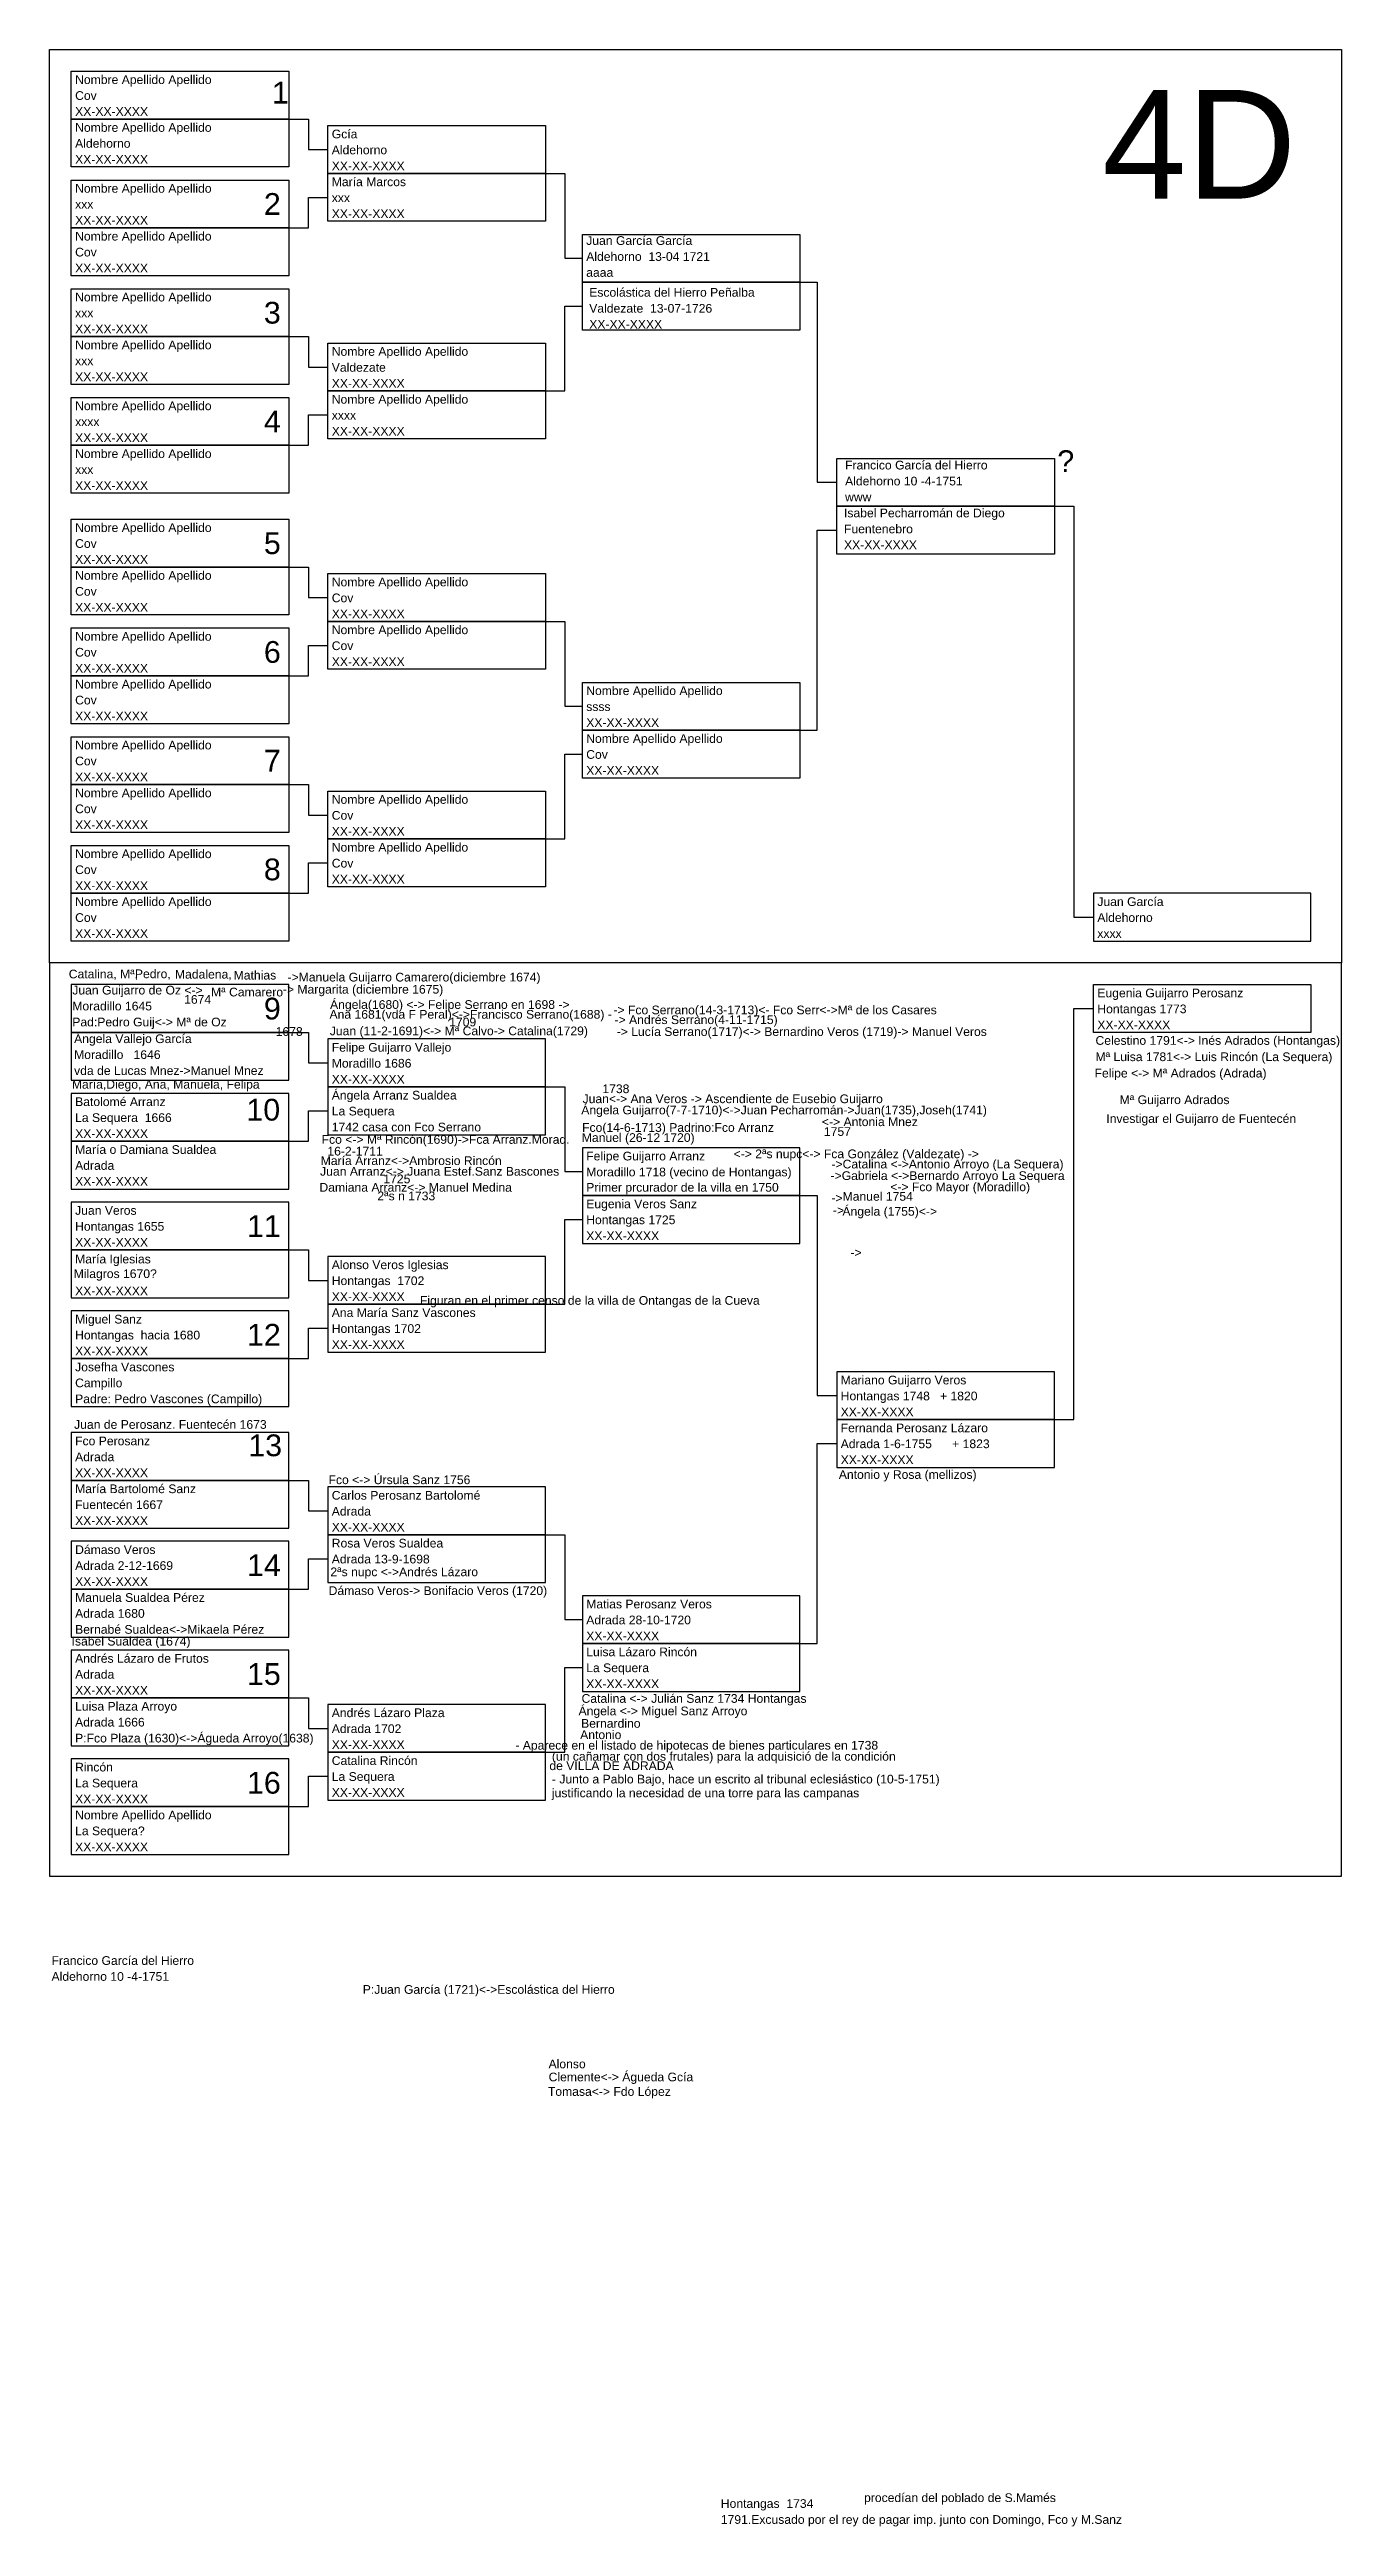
# Model space of a CAD drawing. Header units: millimetres. Extents: x -16844 to 23151, y -8543 to 4892.
# Drawn here: x -1315 to -1018, y -1650 to -1080 of the extents above; entities that cross this region are included whole.
import ezdxf
from ezdxf.enums import TextEntityAlignment as Align

# ---------------------------------------------------------------- set-up
doc = ezdxf.new("R2010")
doc.units = ezdxf.units.MM
doc.layers.add('Sanz', color=230, linetype='Continuous')
doc.styles.add('Arial', font='arial.ttf', dxfattribs={"height": 0.01})

msp = doc.modelspace()

# ---------------------------------------------------------------- texts
at = {"style": 'Arial'}
for s, p in [('1', (-1260.43, -1092.41)), ('2', (-1262.27, -1118.01)), ('3', (-1262.27, -1143.01)), ('4', (-1262.27, -1168.01)), ('?', (-1079.86, -1177.14)), ('5', (-1262.27, -1196.01)), ('6', (-1262.27, -1221.01)), ('7', (-1262.27, -1246.01)), ('8', (-1262.27, -1271.01)), ('9', (-1262.27, -1303.01)), ('10', (-1262.41, -1326.26)), ('11', (-1262.27, -1353.01)), ('12', (-1262.27, -1378.01)), ('13', (-1261.97, -1403.43)), ('14', (-1262.27, -1431.01)), ('15', (-1262.27, -1456.01)), ('16', (-1262.27, -1481.01))]:
    msp.add_text(s, height=5, dxfattribs=at).set_placement(p, align=Align.RIGHT)
at = {"layer": 'Sanz', "style": 'Arial'}
msp.add_text('4D', height=25, dxfattribs=at).set_placement((-1028.81, -1114.28), align=Align.RIGHT)

# ---------------------------------------------------------------- blocks, each defined once
blk = doc.blocks.new('Hoja superior')
for points in [[(0, 210), (297, 210), (297, 0), (0, 0)], [(5, 205), (55, 205), (55, 194), (5, 194)], [(5, 194), (55, 194), (55, 183), (5, 183)], [(64, 192.5), (114, 192.5), (114, 181.5), (64, 181.5)], [(5, 180), (55, 180), (55, 169), (5, 169)], [(64, 181.5), (114, 181.5), (114, 170.5), (64, 170.5)], [(5, 169), (55, 169), (55, 158), (5, 158)], [(122.5, 167.5), (172.5, 167.5), (172.5, 156.5), (122.5, 156.5)], [(5, 155), (55, 155), (55, 144), (5, 144)], [(122.5, 156.5), (172.5, 156.5), (172.5, 145.5), (122.5, 145.5)], [(5, 144), (55, 144), (55, 133), (5, 133)], [(64, 142.5), (114, 142.5), (114, 131.5), (64, 131.5)], [(64, 131.5), (114, 131.5), (114, 120.5), (64, 120.5)], [(5, 130), (55, 130), (55, 119), (5, 119)], [(5, 119), (55, 119), (55, 108), (5, 108)], [(181, 116), (231, 116), (231, 105), (181, 105)], [(181, 105), (231, 105), (231, 94), (181, 94)], [(5, 102), (55, 102), (55, 91), (5, 91)], [(5, 91), (55, 91), (55, 80), (5, 80)], [(64, 89.5), (114, 89.5), (114, 78.5), (64, 78.5)], [(5, 77), (55, 77), (55, 66), (5, 66)], [(64, 78.5), (114, 78.5), (114, 67.5), (64, 67.5)], [(5, 66), (55, 66), (55, 55), (5, 55)], [(122.5, 64.5), (172.5, 64.5), (172.5, 53.5), (122.5, 53.5)], [(5, 52), (55, 52), (55, 41), (5, 41)], [(122.5, 53.5), (172.5, 53.5), (172.5, 42.5), (122.5, 42.5)], [(5, 41), (55, 41), (55, 30), (5, 30)], [(64, 39.5), (114, 39.5), (114, 28.5), (64, 28.5)], [(64, 28.5), (114, 28.5), (114, 17.5), (64, 17.5)], [(5, 27), (55, 27), (55, 16), (5, 16)], [(5, 16), (55, 16), (55, 5), (5, 5)], [(240, 5), (290, 5), (290, 16), (240, 16)]]:
    blk.add_lwpolyline(points, close=True)
for points in [[(55, 194), (59.5, 194), (59.5, 187), (64, 187)], [(114, 181.5), (118.5, 181.5), (118.5, 162), (122.5, 162)], [(55, 169), (59.5, 169), (59.5, 176), (64, 176)], [(172.5, 156.5), (176.5, 156.5), (176.5, 110.5), (181, 110.5)], [(114, 131.5), (118.5, 131.5), (118.5, 151), (122.5, 151)], [(55, 144), (59.5, 144), (59.5, 137), (64, 137)], [(55, 119), (59.5, 119), (59.5, 126), (64, 126)], [(231, 105), (235.5, 105), (235.5, 10.5), (240, 10.5)], [(172.5, 53.5), (176.5, 53.5), (176.5, 99.5), (181, 99.5)], [(55, 91), (59.5, 91), (59.5, 84), (64, 84)], [(114, 78.5), (118.5, 78.5), (118.5, 59), (122.5, 59)], [(55, 66), (59.5, 66), (59.5, 73), (64, 73)], [(114, 28.5), (118.5, 28.5), (118.5, 48), (122.5, 48)], [(55, 41), (59.5, 41), (59.5, 34), (64, 34)], [(55, 16), (59.5, 16), (59.5, 23), (64, 23)]]:
    blk.add_lwpolyline(points)
blk = doc.blocks.new('Hoja inferior')
for points in [[(0, -210), (297, -210), (297, 0), (0, 0)], [(5, -16), (55, -16), (55, -5), (5, -5)], [(240, -5), (290, -5), (290, -16), (240, -16)], [(5, -27), (55, -27), (55, -16), (5, -16)], [(64, -28.5), (114, -28.5), (114, -17.5), (64, -17.5)], [(5, -41), (55, -41), (55, -30), (5, -30)], [(64, -39.5), (114, -39.5), (114, -28.5), (64, -28.5)], [(5, -52), (55, -52), (55, -41), (5, -41)], [(122.5, -53.5), (172.5, -53.5), (172.5, -42.5), (122.5, -42.5)], [(5, -66), (55, -66), (55, -55), (5, -55)], [(122.5, -64.5), (172.5, -64.5), (172.5, -53.5), (122.5, -53.5)], [(5, -77), (55, -77), (55, -66), (5, -66)], [(64, -78.5), (114, -78.5), (114, -67.5), (64, -67.5)], [(64, -89.5), (114, -89.5), (114, -78.5), (64, -78.5)], [(5, -91), (55, -91), (55, -80), (5, -80)], [(5, -102), (55, -102), (55, -91), (5, -91)], [(181, -105), (231, -105), (231, -94), (181, -94)], [(5, -119), (55, -119), (55, -108), (5, -108)], [(181, -116), (231, -116), (231, -105), (181, -105)], [(5, -130), (55, -130), (55, -119), (5, -119)], [(64, -131.5), (114, -131.5), (114, -120.5), (64, -120.5)], [(5, -144), (55, -144), (55, -133), (5, -133)], [(64, -142.5), (114, -142.5), (114, -131.5), (64, -131.5)], [(5, -155), (55, -155), (55, -144), (5, -144)], [(122.5, -156.5), (172.5, -156.5), (172.5, -145.5), (122.5, -145.5)], [(5, -169), (55, -169), (55, -158), (5, -158)], [(122.5, -167.5), (172.5, -167.5), (172.5, -156.5), (122.5, -156.5)], [(5, -180), (55, -180), (55, -169), (5, -169)], [(64, -181.5), (114, -181.5), (114, -170.5), (64, -170.5)], [(64, -192.5), (114, -192.5), (114, -181.5), (64, -181.5)], [(5, -194), (55, -194), (55, -183), (5, -183)], [(5, -205), (55, -205), (55, -194), (5, -194)]]:
    blk.add_lwpolyline(points, close=True)
for points in [[(231, -105), (235.5, -105), (235.5, -10.5), (240, -10.5)], [(55, -16), (59.5, -16), (59.5, -23), (64, -23)], [(55, -41), (59.5, -41), (59.5, -34), (64, -34)], [(114, -28.5), (118.5, -28.5), (118.5, -48), (122.5, -48)], [(172.5, -53.5), (176.5, -53.5), (176.5, -99.5), (181, -99.5)], [(114, -78.5), (118.5, -78.5), (118.5, -59), (122.5, -59)], [(55, -66), (59.5, -66), (59.5, -73), (64, -73)], [(55, -91), (59.5, -91), (59.5, -84), (64, -84)], [(172.5, -156.5), (176.5, -156.5), (176.5, -110.5), (181, -110.5)], [(55, -119), (59.5, -119), (59.5, -126), (64, -126)], [(114, -131.5), (118.5, -131.5), (118.5, -151), (122.5, -151)], [(55, -144), (59.5, -144), (59.5, -137), (64, -137)], [(114, -181.5), (118.5, -181.5), (118.5, -162), (122.5, -162)], [(55, -169), (59.5, -169), (59.5, -176), (64, -176)], [(55, -194), (59.5, -194), (59.5, -187), (64, -187)]]:
    blk.add_lwpolyline(points)
blk = doc.blocks.new('Casilla')
at = {"style": 'Arial'}
for tag, p in [('NOMBRE', (0.88, 8.08)), ('LUGAR_NACIMIENTO', (0.88, 4.42)), ('FECHA', (0.88, 0.75))]:
    blk.add_attdef(tag, p, '', height=2, dxfattribs=at)
blk = doc.blocks.new('Hermanos')
at = {"style": 'Arial'}
blk.add_attdef('NOMBRE', (0, 0), '', height=2, dxfattribs=at)

# ---------------------------------------------------------------- block references
for name, p, values in [('Casilla', (-1310.43, -1096), {'NOMBRE': 'Nombre Apellido Apellido', 'LUGAR_NACIMIENTO': 'Cov', 'FECHA': 'XX-XX-XXXX'}), ('Casilla', (-1310.43, -1107), {'NOMBRE': 'Nombre Apellido Apellido', 'LUGAR_NACIMIENTO': 'Aldehorno', 'FECHA': 'XX-XX-XXXX'}), ('Casilla', (-1251.43, -1108.5), {'NOMBRE': 'Gcía', 'LUGAR_NACIMIENTO': 'Aldehorno', 'FECHA': 'XX-XX-XXXX'}), ('Casilla', (-1251.43, -1119.5), {'NOMBRE': 'María Marcos', 'LUGAR_NACIMIENTO': 'xxx', 'FECHA': 'XX-XX-XXXX'}), ('Casilla', (-1310.43, -1121), {'NOMBRE': 'Nombre Apellido Apellido', 'LUGAR_NACIMIENTO': 'xxx', 'FECHA': 'XX-XX-XXXX'}), ('Casilla', (-1310.43, -1132), {'NOMBRE': 'Nombre Apellido Apellido', 'LUGAR_NACIMIENTO': 'Cov', 'FECHA': 'XX-XX-XXXX'}), ('Casilla', (-1310.43, -1146), {'NOMBRE': 'Nombre Apellido Apellido', 'LUGAR_NACIMIENTO': 'xxx', 'FECHA': 'XX-XX-XXXX'}), ('Casilla', (-1310.43, -1157), {'NOMBRE': 'Nombre Apellido Apellido', 'LUGAR_NACIMIENTO': 'xxx', 'FECHA': 'XX-XX-XXXX'}), ('Casilla', (-1251.43, -1158.5), {'NOMBRE': 'Nombre Apellido Apellido', 'LUGAR_NACIMIENTO': 'Valdezate', 'FECHA': 'XX-XX-XXXX'}), ('Casilla', (-1310.43, -1171), {'NOMBRE': 'Nombre Apellido Apellido', 'LUGAR_NACIMIENTO': 'xxxx', 'FECHA': 'XX-XX-XXXX'}), ('Casilla', (-1251.43, -1169.5), {'NOMBRE': 'Nombre Apellido Apellido', 'LUGAR_NACIMIENTO': 'xxxx', 'FECHA': 'XX-XX-XXXX'}), ('Casilla', (-1310.43, -1182), {'NOMBRE': 'Nombre Apellido Apellido', 'LUGAR_NACIMIENTO': 'xxx', 'FECHA': 'XX-XX-XXXX'}), ('Casilla', (-1310.43, -1199), {'NOMBRE': 'Nombre Apellido Apellido', 'LUGAR_NACIMIENTO': 'Cov', 'FECHA': 'XX-XX-XXXX'}), ('Casilla', (-1310.43, -1210), {'NOMBRE': 'Nombre Apellido Apellido', 'LUGAR_NACIMIENTO': 'Cov', 'FECHA': 'XX-XX-XXXX'}), ('Casilla', (-1251.43, -1211.5), {'NOMBRE': 'Nombre Apellido Apellido', 'LUGAR_NACIMIENTO': 'Cov', 'FECHA': 'XX-XX-XXXX'}), ('Casilla', (-1251.43, -1222.5), {'NOMBRE': 'Nombre Apellido Apellido', 'LUGAR_NACIMIENTO': 'Cov', 'FECHA': 'XX-XX-XXXX'}), ('Casilla', (-1310.43, -1224), {'NOMBRE': 'Nombre Apellido Apellido', 'LUGAR_NACIMIENTO': 'Cov', 'FECHA': 'XX-XX-XXXX'}), ('Casilla', (-1310.43, -1235), {'NOMBRE': 'Nombre Apellido Apellido', 'LUGAR_NACIMIENTO': 'Cov', 'FECHA': 'XX-XX-XXXX'}), ('Casilla', (-1192.93, -1236.5), {'NOMBRE': 'Nombre Apellido Apellido', 'LUGAR_NACIMIENTO': 'ssss', 'FECHA': 'XX-XX-XXXX'}), ('Casilla', (-1310.43, -1249), {'NOMBRE': 'Nombre Apellido Apellido', 'LUGAR_NACIMIENTO': 'Cov', 'FECHA': 'XX-XX-XXXX'}), ('Casilla', (-1192.93, -1247.5), {'NOMBRE': 'Nombre Apellido Apellido', 'LUGAR_NACIMIENTO': 'Cov', 'FECHA': 'XX-XX-XXXX'}), ('Casilla', (-1310.43, -1260), {'NOMBRE': 'Nombre Apellido Apellido', 'LUGAR_NACIMIENTO': 'Cov', 'FECHA': 'XX-XX-XXXX'}), ('Casilla', (-1251.43, -1261.5), {'NOMBRE': 'Nombre Apellido Apellido', 'LUGAR_NACIMIENTO': 'Cov', 'FECHA': 'XX-XX-XXXX'}), ('Casilla', (-1310.43, -1274), {'NOMBRE': 'Nombre Apellido Apellido', 'LUGAR_NACIMIENTO': 'Cov', 'FECHA': 'XX-XX-XXXX'}), ('Casilla', (-1251.43, -1272.5), {'NOMBRE': 'Nombre Apellido Apellido', 'LUGAR_NACIMIENTO': 'Cov', 'FECHA': 'XX-XX-XXXX'}), ('Casilla', (-1310.43, -1285), {'NOMBRE': 'Nombre Apellido Apellido', 'LUGAR_NACIMIENTO': 'Cov', 'FECHA': 'XX-XX-XXXX'}), ('Casilla', (-1075.43, -1285), {'NOMBRE': 'Juan García', 'LUGAR_NACIMIENTO': 'Aldehorno', 'FECHA': 'xxxx'}), ('Hermanos', (-1311.79, -1293.56), {'NOMBRE': ' Catalina, Mª,'}), ('Hermanos', (-1296.58, -1293.52), {'NOMBRE': ' Pedro,'}), ('Hermanos', (-1288.15, -1293.61), {'NOMBRE': '  Madalena,'}), ('Hermanos', (-1274.65, -1293.83), {'NOMBRE': '  Mathias'}), ('Hermanos', (-1260.71, -1294.28), {'NOMBRE': '->Manuela Guijarro Camarero(diciembre 1674)'}), ('Hermanos', (-1288.37, -1299.4), {'NOMBRE': '     1674               '}), ('Hermanos', (-1278.3, -1297.71), {'NOMBRE': 'Mª Camarero'}), ('Hermanos', (-1261.79, -1297.07), {'NOMBRE': '-> Margarita (diciembre 1675)'}), ('Hermanos', (-1250.94, -1300.58), {'NOMBRE': 'Ángela(1680) <-> Felipe Serrano en 1698 ->'}), ('Casilla', (-1075.43, -1306), {'NOMBRE': 'Eugenia Guijarro Perosanz', 'LUGAR_NACIMIENTO': 'Hontangas 1773', 'FECHA': 'XX-XX-XXXX'}), ('Hermanos', (-1251.07, -1302.83), {'NOMBRE': 'Ana 1681(vda F Peral)<->Francisco Serrano(1688) -'}), ('Hermanos', (-1230.54, -1304.6), {'NOMBRE': '         1709'}), ('Hermanos', (-1185.79, -1301.82), {'NOMBRE': '-> Fco Serrano(14-3-1713)<- Fco Serr<->Mª de los Casares'}), ('Hermanos', (-1185.54, -1304.07), {'NOMBRE': '-> Andrés Serrano(4-11-1715)'}), ('Casilla', (-1310.66, -1316.52), {'NOMBRE': 'Ángela Vallejo García', 'LUGAR_NACIMIENTO': 'Moradillo   1646', 'FECHA': 'vda de Lucas Mnez->Manuel Mnez'}), ('Hermanos', (-1263.44, -1306.78), {'NOMBRE': '1678'}), ('Hermanos', (-1251, -1306.64), {'NOMBRE': 'Juan (11-2-1691)<-> Mª Calvo-> Catalina(1729)'}), ('Hermanos', (-1185.05, -1306.8), {'NOMBRE': '-> Lucía Serrano(1717)<-> Bernardino Veros (1719)-> Manuel Veros'}), ('Hermanos', (-1074.97, -1308.84), {'NOMBRE': 'Celestino 1791<-> Inés Adrados (Hontangas)'}), ('Hermanos', (-1075.19, -1316.35), {'NOMBRE': 'Felipe <-> Mª Adrados (Adrada)'}), ('Hermanos', (-1074.97, -1312.59), {'NOMBRE': 'Mª Luisa 1781<-> Luis Rincón (La Sequera)'}), ('Hermanos', (-1312.63, -1318.92), {'NOMBRE': '   María,Diego, Ana, Manuela, Felipa'}), ('Casilla', (-1310.43, -1331), {'NOMBRE': 'Batolomé Arranz', 'LUGAR_NACIMIENTO': 'La Sequera  1666', 'FECHA': 'XX-XX-XXXX'}), ('Casilla', (-1251.43, -1329.5), {'NOMBRE': 'Ángela Arranz Sualdea', 'LUGAR_NACIMIENTO': 'La Sequera', 'FECHA': '1742 casa con Fco Serrano'}), ('Hermanos', (-1188.34, -1319.95), {'NOMBRE': '1738'}), ('Hermanos', (-1069.42, -1322.47), {'NOMBRE': 'Mª Guijarro Adrados'}), ('Hermanos', (-1193.19, -1324.83), {'NOMBRE': 'Ángela Guijarro(7-7-1710)<->Juan Pecharromán->Juan(1735),Joseh(1741)'}), ('Hermanos', (-1193, -1328.85), {'NOMBRE': 'Fco(14-6-1713) Padrino:Fco Arranz'}), ('Hermanos', (-1137.87, -1327.53), {'NOMBRE': '<-> Antonia Mnez'}), ('Casilla', (-1310.43, -1342), {'NOMBRE': 'María o Damiana Sualdea', 'LUGAR_NACIMIENTO': 'Adrada', 'FECHA': 'XX-XX-XXXX'}), ('Hermanos', (-1251.56, -1334.29), {'NOMBRE': '16-2-1711'}), ('Hermanos', (-1193.07, -1331.17), {'NOMBRE': 'Manuel (26-12 1720)'}), ('Hermanos', (-1137.41, -1329.78), {'NOMBRE': '1757'}), ('Hermanos', (-1253.23, -1338.93), {'NOMBRE': 'Juan Arranz<-> Juana Estef.Sanz Bascones'}), ('Hermanos', (-1253.09, -1336.48), {'NOMBRE': 'María Arranz<->Ambrosio Rincón'}), ('Hermanos', (-1173.69, -1334.91), {'NOMBRE': '                    <-> 2ªs nupc<-> Fca González (Valdezate) -> '}), ('Hermanos', (-1135.88, -1339.92), {'NOMBRE': '->Gabriela <->Bernardo Arroyo La Sequera'}), ('Hermanos', (-1135.67, -1337.26), {'NOMBRE': '->Catalina <->Antonio Arroyo (La Sequera) '}), ('Hermanos', (-1240.07, -1344.59), {'NOMBRE': '2ªs n 1733 '}), ('Hermanos', (-1245.67, -1340.67), {'NOMBRE': '         1725'}), ('Hermanos', (-1135.67, -1345.06), {'NOMBRE': '->'}), ('Hermanos', (-1133.11, -1344.69), {'NOMBRE': 'Manuel 1754'}), ('Hermanos', (-1124.47, -1342.5), {'NOMBRE': '   <-> Fco Mayor (Moradillo)'}), ('Casilla', (-1310.43, -1356), {'NOMBRE': 'Juan Veros', 'LUGAR_NACIMIENTO': 'Hontangas 1655', 'FECHA': 'XX-XX-XXXX'}), ('Casilla', (-1192.93, -1354.5), {'NOMBRE': 'Eugenia Veros Sanz', 'LUGAR_NACIMIENTO': 'Hontangas 1725', 'FECHA': 'XX-XX-XXXX'}), ('Hermanos', (-1135.34, -1347.89), {'NOMBRE': '->'}), ('Hermanos', (-1133.15, -1348.13), {'NOMBRE': 'Ángela (1755)<->'}), ('Casilla', (-1251.43, -1368.5), {'NOMBRE': 'Alonso Veros Iglesias', 'LUGAR_NACIMIENTO': 'Hontangas  1702', 'FECHA': 'XX-XX-XXXX'}), ('Hermanos', (-1131.31, -1357.6), {'NOMBRE': '->'}), ('Casilla', (-1310.43, -1381), {'NOMBRE': 'Miguel Sanz', 'LUGAR_NACIMIENTO': 'Hontangas  hacia 1680', 'FECHA': 'XX-XX-XXXX'}), ('Casilla', (-1251.43, -1379.5), {'NOMBRE': 'Ana María Sanz Vascones', 'LUGAR_NACIMIENTO': 'Hontangas 1702', 'FECHA': 'XX-XX-XXXX'}), ('Casilla', (-1310.43, -1392), {'NOMBRE': 'Josefha Vascones', 'LUGAR_NACIMIENTO': 'Campillo', 'FECHA': 'Padre: Pedro Vascones (Campillo)'}), ('Casilla', (-1134.43, -1395), {'NOMBRE': 'Mariano Guijarro Veros', 'LUGAR_NACIMIENTO': 'Hontangas 1748   + 1820', 'FECHA': 'XX-XX-XXXX'}), ('Hermanos', (-1309.78, -1397.13), {'NOMBRE': 'Juan de Perosanz. Fuentecén 1673'}), ('Casilla', (-1310.43, -1409), {'NOMBRE': 'Fco Perosanz', 'LUGAR_NACIMIENTO': 'Adrada', 'FECHA': 'XX-XX-XXXX'}), ('Casilla', (-1134.43, -1406), {'NOMBRE': 'Fernanda Perosanz Lázaro', 'LUGAR_NACIMIENTO': 'Adrada 1-6-1755      + 1823', 'FECHA': 'XX-XX-XXXX'}), ('Hermanos', (-1133.98, -1408.64), {'NOMBRE': 'Antonio y Rosa (mellizos)'}), ('Casilla', (-1310.43, -1420), {'NOMBRE': 'María Bartolomé Sanz', 'LUGAR_NACIMIENTO': 'Fuentecén 1667', 'FECHA': 'XX-XX-XXXX'}), ('Hermanos', (-1251.29, -1409.85), {'NOMBRE': 'Fco <-> Úrsula Sanz 1756'}), ('Casilla', (-1251.43, -1421.5), {'NOMBRE': 'Carlos Perosanz Bartolomé', 'LUGAR_NACIMIENTO': 'Adrada', 'FECHA': 'XX-XX-XXXX'}), ('Casilla', (-1310.43, -1434), {'NOMBRE': 'Dámaso Veros', 'LUGAR_NACIMIENTO': 'Adrada 2-12-1669', 'FECHA': 'XX-XX-XXXX'}), ('Hermanos', (-1250.87, -1431.02), {'NOMBRE': '2ªs nupc <->Andrés Lázaro'}), ('Casilla', (-1310.43, -1445), {'NOMBRE': 'Manuela Sualdea Pérez', 'LUGAR_NACIMIENTO': 'Adrada 1680', 'FECHA': 'Bernabé Sualdea<->Mikaela Pérez'}), ('Casilla', (-1192.93, -1446.5), {'NOMBRE': 'Matias Perosanz Veros', 'LUGAR_NACIMIENTO': 'Adrada 28-10-1720', 'FECHA': 'XX-XX-XXXX'}), ('Casilla', (-1310.43, -1459), {'NOMBRE': 'Andrés Lázaro de Frutos', 'LUGAR_NACIMIENTO': 'Adrada', 'FECHA': 'XX-XX-XXXX'}), ('Casilla', (-1192.93, -1457.5), {'NOMBRE': 'Luisa Lázaro Rincón', 'LUGAR_NACIMIENTO': 'La Sequera', 'FECHA': 'XX-XX-XXXX'}), ('Casilla', (-1310.43, -1470), {'NOMBRE': 'Luisa Plaza Arroyo', 'LUGAR_NACIMIENTO': 'Adrada 1666', 'FECHA': 'P:Fco Plaza (1630)<->Águeda Arroyo(1638)'}), ('Hermanos', (-1195.37, -1463), {'NOMBRE': '  Ángela <-> Miguel Sanz Arroyo'}), ('Hermanos', (-1193.9, -1460.13), {'NOMBRE': ' Catalina <-> Julián Sanz 1734 Hontangas'}), ('Hermanos', (-1194.22, -1468.47), {'NOMBRE': ' Antonio '}), ('Hermanos', (-1193.23, -1465.86), {'NOMBRE': 'Bernardino'}), ('Casilla', (-1310.43, -1484), {'NOMBRE': 'Rincón', 'LUGAR_NACIMIENTO': 'La Sequera', 'FECHA': 'XX-XX-XXXX'}), ('Casilla', (-1251.43, -1482.5), {'NOMBRE': 'Catalina Rincón', 'LUGAR_NACIMIENTO': 'La Sequera', 'FECHA': 'XX-XX-XXXX'}), ('Casilla', (-1310.43, -1495), {'NOMBRE': 'Nombre Apellido Apellido', 'LUGAR_NACIMIENTO': 'La Sequera?', 'FECHA': 'XX-XX-XXXX'}), ('Hermanos', (-1200.71, -1544.16), {'NOMBRE': 'Alonso'}), ('Hermanos', (-1128.18, -1643.89), {'NOMBRE': 'procedían del poblado de S.Mamés'})]:
    msp.add_blockref(name, p).add_auto_attribs(values)
ref = msp.add_blockref('Casilla', (-1192.93, -1133))
ref.add_attrib('NOMBRE', 'Juan García García', (-1192.05, -1124.92), dxfattribs={"color": 1, "height": 2, "style": 'Arial'})
ref.add_attrib('LUGAR_NACIMIENTO', 'Aldehorno  13-04 1721', (-1192.05, -1128.59), dxfattribs={"height": 2, "style": 'Arial'})
ref.add_attrib('FECHA', 'aaaa', (-1192.05, -1132.25), dxfattribs={"height": 2, "style": 'Arial'})
ref = msp.add_blockref('Casilla', (-1192.24, -1144.91))
ref.add_attrib('NOMBRE', 'Escolástica del Hierro Peñalba', (-1191.36, -1136.83), dxfattribs={"color": 1, "height": 2, "style": 'Arial'})
ref.add_attrib('LUGAR_NACIMIENTO', 'Valdezate  13-07-1726', (-1191.36, -1140.5), dxfattribs={"height": 2, "style": 'Arial'})
ref.add_attrib('FECHA', 'XX-XX-XXXX', (-1191.36, -1144.16), dxfattribs={"height": 2, "style": 'Arial'})
ref = msp.add_blockref('Casilla', (-1133.42, -1184.63))
ref.add_attrib('NOMBRE', 'Francico García del Hierro', (-1132.54, -1176.55), dxfattribs={"color": 1, "height": 2, "style": 'Arial'})
ref.add_attrib('LUGAR_NACIMIENTO', 'Aldehorno 10 -4-1751', (-1132.54, -1180.22), dxfattribs={"height": 2, "style": 'Arial'})
ref.add_attrib('FECHA', 'www', (-1132.54, -1183.88), dxfattribs={"height": 2, "style": 'Arial'})
ref = msp.add_blockref('Casilla', (-1133.66, -1195.63))
ref.add_attrib('NOMBRE', 'Isabel Pecharromán de Diego', (-1132.79, -1187.55), dxfattribs={"color": 1, "height": 2, "style": 'Arial'})
ref.add_attrib('LUGAR_NACIMIENTO', 'Fuentenebro', (-1132.79, -1191.22), dxfattribs={"height": 2, "style": 'Arial'})
ref.add_attrib('FECHA', 'XX-XX-XXXX', (-1132.79, -1194.88), dxfattribs={"height": 2, "style": 'Arial'})
ref = msp.add_blockref('Casilla', (-1311.08, -1305.35))
ref.add_attrib('NOMBRE', 'Juan Guijarro de Oz <-> ', (-1310.2, -1297.27), dxfattribs={"color": 3, "height": 2, "style": 'Arial'})
ref.add_attrib('LUGAR_NACIMIENTO', 'Moradillo 1645', (-1310.2, -1300.93), dxfattribs={"height": 2, "style": 'Arial'})
ref.add_attrib('FECHA', 'Pad:Pedro Guij<-> Mª de Oz', (-1310.2, -1304.6), dxfattribs={"height": 2, "style": 'Arial'})
ref = msp.add_blockref('Casilla', (-1251.43, -1318.5))
ref.add_attrib('NOMBRE', 'Felipe Guijarro Vallejo', (-1250.55, -1310.42), dxfattribs={"color": 3, "height": 2, "style": 'Arial'})
ref.add_attrib('LUGAR_NACIMIENTO', 'Moradillo 1686', (-1250.55, -1314.08), dxfattribs={"height": 2, "style": 'Arial'})
ref.add_attrib('FECHA', 'XX-XX-XXXX', (-1250.55, -1317.75), dxfattribs={"height": 2, "style": 'Arial'})
ref = msp.add_blockref('Hermanos', (-1192.89, -1322.25))
ref.add_attrib('NOMBRE', 'Juan<-> Ana Veros -> Ascendiente de Eusebio Guijarro', (-1192.89, -1322.25), dxfattribs={"color": 3, "height": 2, "style": 'Arial'})
ref = msp.add_blockref('Hermanos', (-1072.48, -1326.8))
ref.add_attrib('NOMBRE', 'Investigar el Guijarro de Fuentecén', (-1072.48, -1326.8), dxfattribs={"color": 2, "height": 2, "style": 'Arial'})
ref = msp.add_blockref('Hermanos', (-1252.88, -1331.6))
ref.add_attrib('NOMBRE', 'Fco <-> Mª Rincón(1690)->Fca Arranz.Morad. ', (-1252.88, -1331.6), dxfattribs={"color": 30, "height": 2, "style": 'Arial'})
ref = msp.add_blockref('Casilla', (-1192.93, -1343.5))
ref.add_attrib('NOMBRE', 'Felipe Guijarro Arranz', (-1192.05, -1335.42), dxfattribs={"height": 2, "style": 'Arial'})
ref.add_attrib('LUGAR_NACIMIENTO', 'Moradillo 1718 (vecino de Hontangas)', (-1192.05, -1339.08), dxfattribs={"height": 2, "style": 'Arial'})
ref = msp.add_blockref('Hermanos', (-1253.39, -1342.61))
ref.add_attrib('NOMBRE', 'Damiana Arranz<-> Manuel Medina', (-1253.39, -1342.61), dxfattribs={"color": 1, "height": 2, "style": 'Arial'})
ref = msp.add_blockref('Hermanos', (-1192.05, -1342.61))
ref.add_attrib('NOMBRE', 'Primer prcurador de la villa en 1750', (-1192.05, -1342.61), dxfattribs={"color": 2, "height": 2, "style": 'Arial'})
ref = msp.add_blockref('Casilla', (-1310.74, -1370.56))
ref.add_attrib('NOMBRE', 'Milagros 1670?', (-1309.87, -1362.47), dxfattribs={"height": 2, "style": 'Arial'})
ref = msp.add_blockref('Casilla', (-1310.43, -1367.18))
ref.add_attrib('NOMBRE', 'María Iglesias  ', (-1309.55, -1359.1), dxfattribs={"height": 2, "style": 'Arial'})
ref.add_attrib('FECHA', 'XX-XX-XXXX', (-1309.55, -1366.43), dxfattribs={"height": 2, "style": 'Arial'})
ref = msp.add_blockref('Hermanos', (-1230.28, -1368.61))
ref.add_attrib('NOMBRE', 'Figuran en el primer censo de la villa de Ontangas de la Cueva', (-1230.28, -1368.61), dxfattribs={"color": 2, "height": 2, "style": 'Arial'})
ref = msp.add_blockref('Casilla', (-1251.43, -1432.5))
ref.add_attrib('NOMBRE', 'Rosa Veros Sualdea', (-1250.55, -1424.42), dxfattribs={"height": 2, "style": 'Arial'})
ref.add_attrib('LUGAR_NACIMIENTO', 'Adrada 13-9-1698', (-1250.55, -1428.08), dxfattribs={"height": 2, "style": 'Arial'})
ref = msp.add_blockref('Casilla', (-1252.91, -1436.09))
ref.add_attrib('FECHA', ' Dámaso Veros-> Bonifacio Veros (1720)', (-1252.04, -1435.34), dxfattribs={"color": 7, "height": 2, "style": 'Arial'})
ref = msp.add_blockref('Casilla', (-1312.02, -1447.71))
ref.add_attrib('FECHA', ' Isabel Sualdea (1674)', (-1311.14, -1446.96), dxfattribs={"color": 7, "height": 2, "style": 'Arial'})
at = {"color": 131}
msp.add_blockref('Casilla', (-1251.43, -1471.5), dxfattribs=at).add_auto_attribs({'NOMBRE': 'Andrés Lázaro Plaza', 'LUGAR_NACIMIENTO': 'Adrada 1702', 'FECHA': 'XX-XX-XXXX'})
ref = msp.add_blockref('Hermanos', (-1208.34, -1470.89))
ref.add_attrib('NOMBRE', '- Aparece en el listado de hipotecas de bienes particulares en 1738 ', (-1208.34, -1470.89), dxfattribs={"color": 142, "height": 2, "style": 'Arial'})
ref = msp.add_blockref('Hermanos', (-1200.52, -1475.6))
ref.add_attrib('NOMBRE', 'de VILLA DE ADRADA', (-1200.52, -1475.6), dxfattribs={"color": 142, "height": 2, "style": 'Arial'})
ref = msp.add_blockref('Hermanos', (-1199.94, -1473.44))
ref.add_attrib('NOMBRE', '(un cañamar con dos frutales) para la adquisició de la condición ', (-1199.94, -1473.44), dxfattribs={"color": 142, "height": 2, "style": 'Arial'})
ref = msp.add_blockref('Hermanos', (-1199.94, -1481.85))
ref.add_attrib('NOMBRE', 'justificando la necesidad de una torre para las campanas', (-1199.94, -1481.85), dxfattribs={"color": 142, "height": 2, "style": 'Arial'})
ref = msp.add_blockref('Hermanos', (-1199.94, -1478.67))
ref.add_attrib('NOMBRE', '- Junto a Pablo Bajo, hace un escrito al tribunal eclesiástico (10-5-1751) ', (-1199.94, -1478.67), dxfattribs={"color": 142, "height": 2, "style": 'Arial'})
ref = msp.add_blockref('Casilla', (-1315.85, -1528.47))
ref.add_attrib('NOMBRE', 'Francico García del Hierro', (-1314.97, -1520.39), dxfattribs={"height": 2, "style": 'Arial'})
ref.add_attrib('LUGAR_NACIMIENTO', 'Aldehorno 10 -4-1751', (-1314.97, -1524.05), dxfattribs={"height": 2, "style": 'Arial'})
ref = msp.add_blockref('Casilla', (-1244.3, -1535.13))
ref.add_attrib('NOMBRE', 'P:Juan García (1721)<->Escolástica del Hierro', (-1243.42, -1527.04), dxfattribs={"height": 2, "style": 'Arial'})
ref = msp.add_blockref('Hermanos', (-1200.86, -1550.5))
ref.add_attrib('NOMBRE', 'Tomasa<-> Fdo López', (-1200.86, -1550.5), dxfattribs={"color": 2, "height": 2, "style": 'Arial'})
ref = msp.add_blockref('Hermanos', (-1200.69, -1547.16))
ref.add_attrib('NOMBRE', 'Clemente<-> Águeda Gcía', (-1200.69, -1547.16), dxfattribs={"color": 2, "height": 2, "style": 'Arial'})
ref = msp.add_blockref('Casilla', (-1165.87, -1649.66))
ref.add_attrib('LUGAR_NACIMIENTO', '     Hontangas  1734', (-1164.99, -1645.24), dxfattribs={"height": 2, "style": 'Arial'})
ref.add_attrib('FECHA', '     1791.Excusado por el rey de pagar imp. junto con Domingo, Fco y M.Sanz', (-1164.99, -1648.91), dxfattribs={"height": 2, "style": 'Arial'})
at = {"layer": 'Sanz'}
for name in ['Hoja superior', 'Hoja inferior']:
    msp.add_blockref(name, (-1315.43, -1290), dxfattribs=at)

msp.set_redraw_order([(e.dxf.handle, doc.entitydb.next_handle()) for e in msp.query("TEXT MTEXT ATTDEF DIMENSION ARC_DIMENSION")])  # texts and dimensions are drawn at this point

doc.saveas('drawing.dxf')
